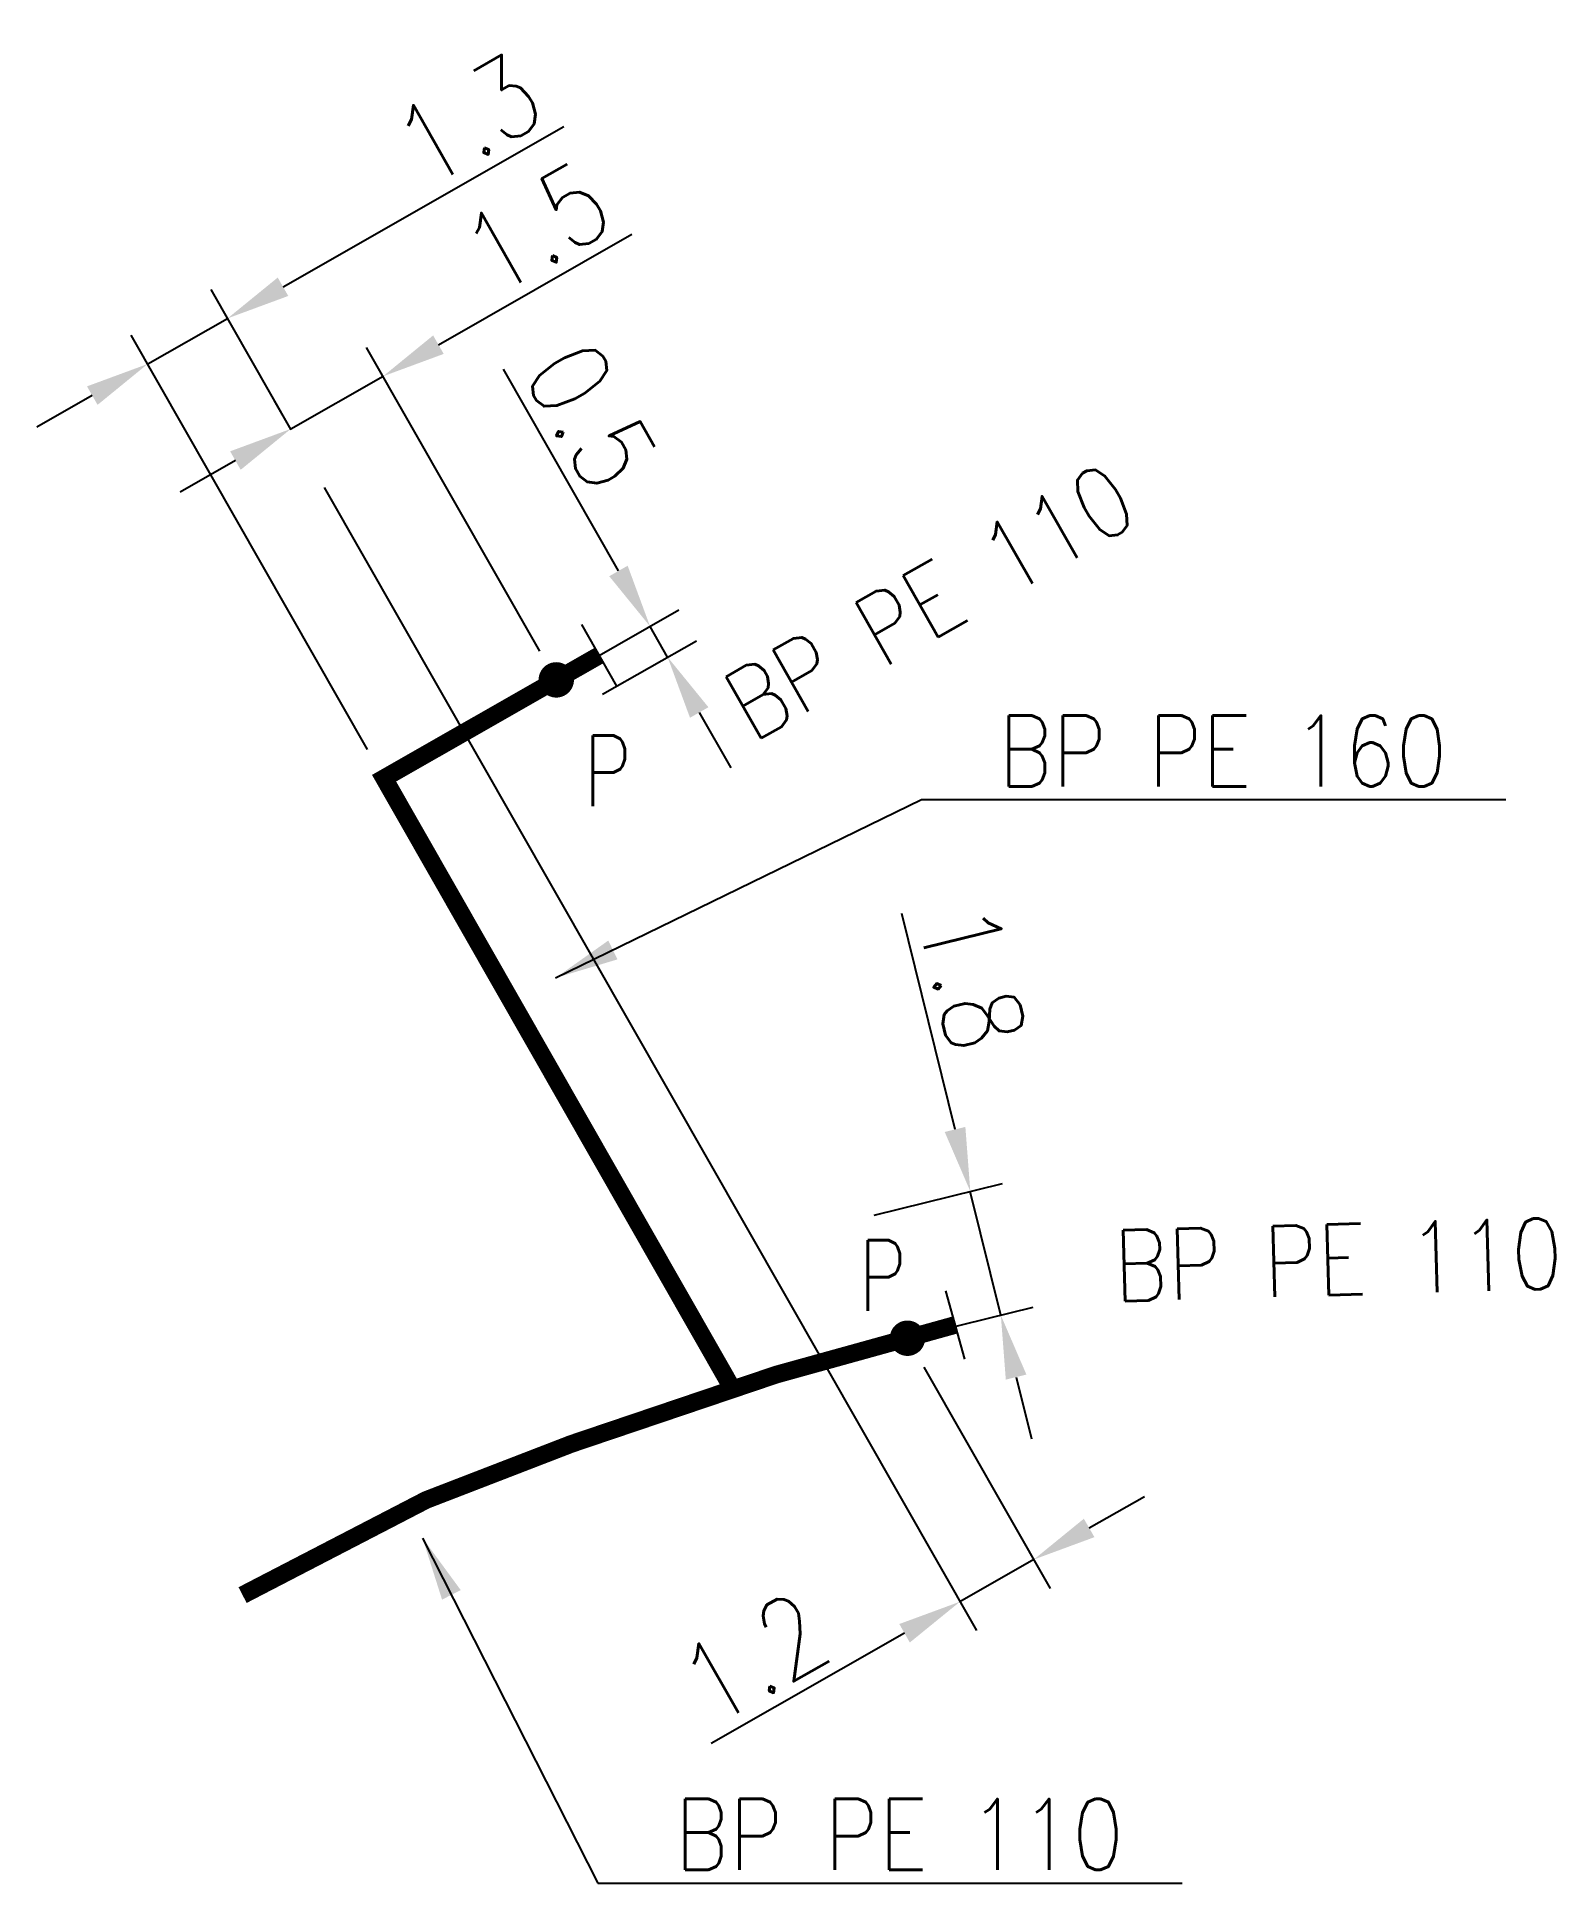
# Model space of a CAD drawing. Header units: millimetres. Extents: x 183997 to 185000, y 126999 to 128004.
# Drawn here: x 183997.1 to 184018.53, y 127240.3 to 127266.35 of the extents above; entities that cross this region are included whole.
import ezdxf
from ezdxf.enums import TextEntityAlignment as Align

# ---------------------------------------------------------------- set-up
doc = ezdxf.new("R2010")
doc.units = ezdxf.units.MM
doc.header["$PDMODE"] = 34
doc.linetypes.add('L_25_PE', pattern=[2000, 1000, 1000])
doc.layers.get('0').update_dxf_attribs({"linetype": 'CONTINUOUS'})
doc.layers.get('DEFPOINTS').update_dxf_attribs({"linetype": 'CONTINUOUS'})
for name, color, linetype in [('L_150', 1, 'CONTINUOUS'), ('L_300', 7, 'CONTINUOUS'), ('L_340', 7, 'CONTINUOUS')]:
    doc.layers.add(name, color=color, linetype=linetype)
doc.styles.add('G_ROMANS', font='ROMANS.SHX', dxfattribs={"width": 0.75})
doc.styles.get("Standard").update_dxf_attribs({"font": 'romans.shx', "width": 0.85})
doc.dimstyles.get("Standard").update_dxf_attribs({"dimtxt": 1.5, "dimasz": 1.2, "dimexe": 0.625, "dimexo": 0.625, "dimgap": 0.25, "dimtad": 1, "dimdec": 1, "dimzin": 0, "dimdsep": 46, "dimtxsty": 'Standard', "dimcen": -0.5, "dimadec": 0, "dimazin": 0, "dimtfac": 1, "dimtdec": 1, "dimtmove": 0, "dimatfit": 3, "dimfxl": 0, "dimtolj": 1, "dimtzin": 0, "dimarcsym": 0})

msp = doc.modelspace()

# ---------------------------------------------------------------- texts
at = {"layer": 'L_150', "linetype": 'L_25_PE', "char_height": 1, "attachment_point": 4}
for insert, rotation in [((184006.947, 127256.817), 29.7127), ((184012.299, 127249.006), 1.6285)]:
    msp.add_mtext('BP PE 110', dxfattribs=dict(at, insert=insert, rotation=rotation))
at = {"layer": 'L_150', "linetype": 'Continuous', "char_height": 1, "attachment_point": 4}
for s, insert in [('BP PE 160', (184010.669, 127256.275)), ('BP PE 110', (184006.102, 127240.983))]:
    msp.add_mtext(s, dxfattribs=dict(at, insert=insert))

# ---------------------------------------------------------------- blocks, each defined once
blk = doc.blocks.new('*D133')
at = {"layer": 'DEFPOINTS', "color": 0, "linetype": 'Continuous', "transparency": 16777216}
for p in [(183999.789, 127262.382), (184000.92, 127260.4), (184001.997, 127255.891)]:
    blk.add_point(p, dxfattribs=at)
at = {"layer": 'L_150', "color": 0, "linetype": 'Continuous', "lineweight": -2, "transparency": 16777216}
for p, q in [((184000.571, 127262.828), (184004.534, 127265.09)), ((184000.688, 127260.807), (183999.557, 127262.789)), ((183998.66, 127261.738), (183999.789, 127262.382)), ((184001.764, 127256.298), (183998.428, 127262.145)), ((183997.878, 127261.291), (183997.097, 127260.845))]:
    blk.add_line(p, q, dxfattribs=at)
at = {"layer": 'L_150', "color": 0, "linetype": 'Continuous', "transparency": 16777216}
for points in [[(184000.496, 127262.958), (184000.645, 127262.698), (183999.789, 127262.382)], [(183997.804, 127261.422), (183997.953, 127261.161), (183998.66, 127261.738)]]:
    blk.add_solid(points, dxfattribs=at)
at = {"layer": 'L_150', "color": 0, "linetype": 'Continuous', "transparency": 16777216, "insert": (184003.188, 127265.185), "char_height": 1.125, "attachment_point": 5, "rotation": 29.7127}
blk.add_mtext('\\A1;1.3', dxfattribs=at)
blk = doc.blocks.new('*D134')
at = {"layer": 'DEFPOINTS', "color": 0, "transparency": 16777216}
for p in [(184000.68, 127260.821), (184000.92, 127260.4), (184004.428, 127257.279)]:
    blk.add_point(p, dxfattribs=at)
at = {"layer": 'L_300', "color": 0, "lineweight": -2, "transparency": 16777216}
for p, q in [((184002.764, 127262.01), (184005.493, 127263.568)), ((184004.196, 127257.686), (184001.75, 127261.971)), ((184000.68, 127260.821), (184001.983, 127261.564)), ((184000.688, 127260.807), (184000.448, 127261.228)), ((183999.898, 127260.375), (183999.117, 127259.929))]:
    blk.add_line(p, q, dxfattribs=at)
at = {"layer": 'L_300', "color": 0, "transparency": 16777216}
for points in [[(184002.69, 127262.141), (184002.839, 127261.88), (184001.983, 127261.564)], [(183999.824, 127260.505), (183999.973, 127260.244), (184000.68, 127260.821)]]:
    blk.add_solid(points, dxfattribs=at)
at = {"layer": 'L_300', "color": 0, "transparency": 16777216, "insert": (184004.148, 127263.663), "char_height": 1.125, "attachment_point": 5, "rotation": 29.7127}
blk.add_mtext('\\A1;1.5', dxfattribs=at)
blk = doc.blocks.new('*D135')
at = {"layer": 'DEFPOINTS', "color": 0, "transparency": 16777216}
for p in [(184006, 127257.6), (184004.428, 127257.279), (184004.676, 127256.844)]:
    blk.add_point(p, dxfattribs=at)
at = {"layer": 'L_300', "color": 0, "lineweight": -2, "transparency": 16777216}
for p, q in [((184005.306, 127258.816), (184003.681, 127261.663)), ((184004.835, 127257.511), (184006.159, 127258.267)), ((184006, 127257.6), (184005.752, 127258.034)), ((184005.083, 127257.077), (184006.407, 127257.832)), ((184006.446, 127256.818), (184006.892, 127256.037))]:
    blk.add_line(p, q, dxfattribs=at)
at = {"layer": 'L_300', "color": 0, "transparency": 16777216}
for points in [[(184005.436, 127258.89), (184005.176, 127258.742), (184005.752, 127258.034)], [(184006.576, 127256.893), (184006.316, 127256.744), (184006, 127257.6)]]:
    blk.add_solid(points, dxfattribs=at)
at = {"layer": 'L_300', "color": 0, "transparency": 16777216, "insert": (184004.922, 127261.002), "char_height": 1.125, "attachment_point": 5, "rotation": 299.7127}
blk.add_mtext('\\A1;0.5', dxfattribs=at)
blk = doc.blocks.new('*D136')
at = {"layer": 'DEFPOINTS', "color": 0, "transparency": 16777216}
for p in [(184000.92, 127260.4), (184009.386, 127247.986), (184010.127, 127244.267)]:
    blk.add_point(p, dxfattribs=at)
at = {"layer": 'L_300', "color": 0, "lineweight": -2, "transparency": 16777216}
for p, q in [((184001.152, 127259.993), (184010.359, 127243.86)), ((184009.618, 127247.579), (184011.401, 127244.455)), ((184011.951, 127245.308), (184012.732, 127245.754)), ((184011.169, 127244.862), (184010.127, 127244.267)), ((184009.345, 127243.821), (184006.616, 127242.264))]:
    blk.add_line(p, q, dxfattribs=at)
at = {"layer": 'L_300', "color": 0, "transparency": 16777216}
for points in [[(184011.876, 127245.438), (184012.025, 127245.178), (184011.169, 127244.862)], [(184009.271, 127243.952), (184009.419, 127243.691), (184010.127, 127244.267)]]:
    blk.add_solid(points, dxfattribs=at)
at = {"layer": 'L_300', "color": 0, "transparency": 16777216, "insert": (184007.218, 127243.471), "char_height": 1.125, "attachment_point": 5, "rotation": 29.7127}
blk.add_mtext('\\A1;1.2', dxfattribs=at)
blk = doc.blocks.new('*D137')
at = {"layer": 'DEFPOINTS', "color": 0, "transparency": 16777216}
for p in [(184010.273, 127250.059), (184008.459, 127249.611), (184009.386, 127247.986)]:
    blk.add_point(p, dxfattribs=at)
at = {"layer": 'L_300', "color": 0, "lineweight": -2, "transparency": 16777216}
for p, q in [((184010.058, 127250.933), (184009.305, 127253.983)), ((184008.914, 127249.724), (184010.728, 127250.171)), ((184010.704, 127248.311), (184010.273, 127250.059)), ((184009.841, 127248.098), (184011.159, 127248.424)), ((184010.92, 127247.437), (184011.135, 127246.564))]:
    blk.add_line(p, q, dxfattribs=at)
at = {"layer": 'L_300', "color": 0, "transparency": 16777216}
for points in [[(184010.203, 127250.969), (184009.912, 127250.897), (184010.273, 127250.059)], [(184011.065, 127247.473), (184010.774, 127247.402), (184010.704, 127248.311)]]:
    blk.add_solid(points, dxfattribs=at)
at = {"layer": 'L_300', "color": 0, "transparency": 16777216, "insert": (184010.302, 127253.075), "char_height": 1.125, "attachment_point": 5, "rotation": 283.8537}
blk.add_mtext('\\A1;1.8', dxfattribs=at)
blk = doc.blocks.new('L_300_12')
at = {"color": 0, "linetype": 'Continuous', "const_width": 0.248, "flags": 128}
blk.add_lwpolyline([(-0.126, 0, 1), (0.126, 0, 1)], format="xyb", close=True, dxfattribs=at)
at = {"linetype": 'Continuous', "style": 'G_ROMANS', "width": 0.75}
blk.add_attdef('P', text='', height=1, dxfattribs=at).set_placement((0, 1.331), align=Align.MIDDLE_CENTER)
at = {"color": 0, "linetype": 'Continuous', "width": 0.75, "flags": 3}
for tag, p in [('DEF_LEG', (0, -5)), ('DEF_COUP', (0, -7.5)), ('DEF_TYPE', (0, -10))]:
    blk.add_attdef(tag, text='', height=1.2, dxfattribs=at).set_placement(p, align=Align.MIDDLE)
blk = doc.blocks.new('L_340_07')
at = {"color": 0, "linetype": 'Continuous', "flags": 128}
blk.add_lwpolyline([(0.35, -0.5), (0.35, 0.5)], dxfattribs=at)
at = {"color": 0, "linetype": 'Continuous', "const_width": 0.25, "flags": 128}
blk.add_lwpolyline([(0, 0), (0.35, 0)], dxfattribs=at)
at = {"color": 0, "linetype": 'Continuous', "width": 0.75, "flags": 3}
for tag, p in [('DEF_LEG', (0.723, -3.465)), ('DEF_COUP', (0.723, -5.965)), ('DEF_TYPE', (0.723, -8.465))]:
    blk.add_attdef(tag, text='', height=1.2, dxfattribs=at).set_placement(p, align=Align.MIDDLE)

# ---------------------------------------------------------------- dimensions: what is measured, and where the dimension line sits
at = {"layer": 'L_150', "linetype": 'Continuous'}
dim = msp.add_linear_dim(base=(183999.789, 127262.382), p1=(184001.997, 127255.891), p2=(184000.92, 127260.4), angle=209.7127, dimstyle='Standard', override={"dimscale": 0.75}, dxfattribs=at)
dim.commit()
dim.dimension.update_dxf_attribs({"geometry": '*D133', "text_midpoint": (184003.56, 127264.534), "dimtype": 160})
at = {"layer": 'L_300'}
for base, p1, p2, angle, picture, middle in [((184000.68, 127260.821), (184004.428, 127257.279), (184000.92, 127260.4), 29.7127, '*D134', (184004.52, 127263.012)), ((184006, 127257.6), (184004.428, 127257.279), (184004.676, 127256.844), 119.7127, '*D135', (184004.271, 127260.63)), ((184010.127, 127244.267), (184009.386, 127247.986), (184000.92, 127260.4), 29.7127, '*D136', (184007.59, 127242.82)), ((184010.273, 127250.059), (184009.386, 127247.986), (184008.459, 127249.611), 283.8537, '*D137', (184009.574, 127252.895))]:
    dim = msp.add_linear_dim(base=base, p1=p1, p2=p2, angle=angle, dimstyle='Standard', override={"dimscale": 0.75}, dxfattribs=at)
    dim.commit()
    dim.dimension.update_dxf_attribs({"geometry": picture, "text_midpoint": middle, "dimtype": 160})

# ---------------------------------------------------------------- linework, layer by layer
at = {"layer": 'L_150', "linetype": 'L_25_PE', "flags": 128}
for points in [[(184006.92, 127247.264, 0.25, 0.25, 0), (184001.997, 127255.891, 0.25, 0.25, 0), (184004.428, 127257.279, 0.25, 0.25, 0), (184004.732, 127257.452, 0, 0, 0)], [(184000, 127244.36, 0.25, 0.25, 0), (184002.592, 127245.703, 0.25, 0.25, 0), (184004.643, 127246.495, 0.25, 0.25, 0), (184007.536, 127247.473, 0.25, 0.25, 0), (184009.386, 127247.986, 0.25, 0.25, 0), (184009.723, 127248.08, 0, 0, 0)]]:
    msp.add_lwpolyline(points, format="xyseb", dxfattribs=at)

# ---------------------------------------------------------------- block references
at = {"layer": 'L_300'}
ref = msp.add_blockref('L_300_12', (184004.428, 127257.279), dxfattribs=dict(at, rotation=10.20818532775605))
ref.add_attrib('P', 'P', dxfattribs={"layer": '0', "linetype": 'Continuous', "height": 1, "style": 'G_ROMANS', "width": 0.75}).set_placement((184005.155, 127255.994), align=Align.MIDDLE_CENTER)
ref = msp.add_blockref('L_300_12', (184009.386, 127247.986), dxfattribs=dict(at, rotation=10.20818532775601))
ref.add_attrib('P', 'P', dxfattribs={"layer": '0', "linetype": 'Continuous', "height": 1, "style": 'G_ROMANS', "width": 0.75}).set_placement((184009.037, 127248.871), align=Align.MIDDLE_CENTER)
at = {"layer": 'L_340'}
for p, rotation in [((184004.732, 127257.452), 29.71271769751164), ((184009.723, 127248.08), 15.51644101339381)]:
    msp.add_blockref('L_340_07', p, dxfattribs=dict(at, rotation=rotation))

msp.set_redraw_order([(e.dxf.handle, doc.entitydb.next_handle()) for e in msp.query("TEXT MTEXT ATTDEF DIMENSION ARC_DIMENSION")])  # texts and dimensions are drawn at this point

# ---------------------------------------------------------------- leaders
at = {"layer": 'L_150', "linetype": 'Continuous', "annotation_type": 0, "has_hookline": 1, "hookline_direction": 0, "text_width": 7.164}
for points in [[(184004.418, 127253.072), (184009.582, 127255.588), (184010.482, 127255.588)], [(184002.54, 127245.166), (184005.014, 127240.295), (184005.914, 127240.295)]]:
    msp.add_leader(points, dimstyle='Standard', override={"dimscale": 0.75}, dxfattribs=at)

doc.saveas('drawing.dxf')
